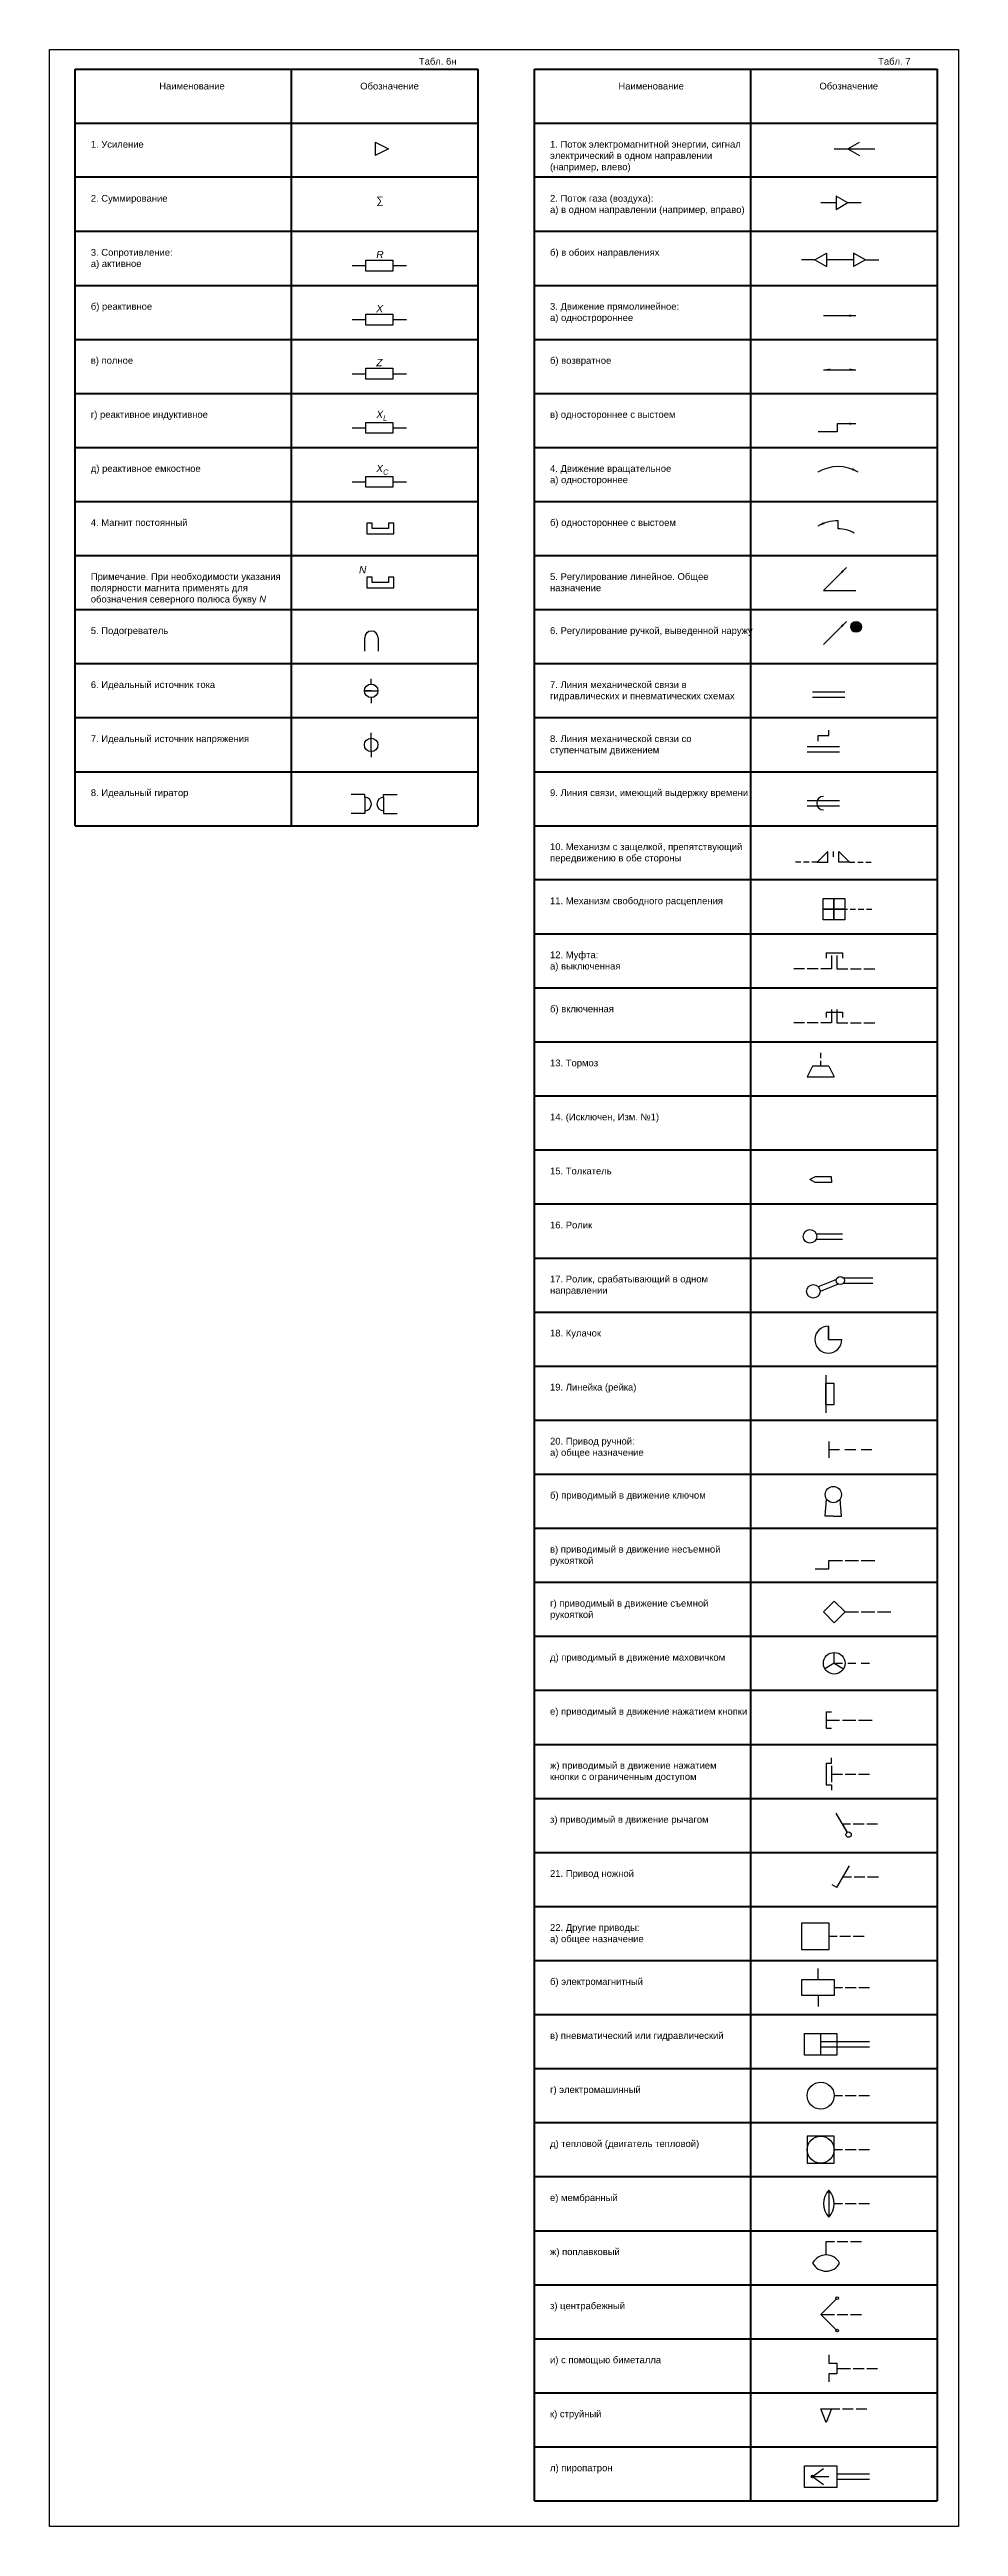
# Model space of a CAD drawing. Header units: millimetres. Extents: x 3094 to 4616, y 1396 to 2312.
# Drawn here: x 4280 to 4616, y 1396 to 2312 of the extents above; entities that cross this region are included whole.
import ezdxf

# ---------------------------------------------------------------- set-up
doc = ezdxf.new("R2010")
doc.units = ezdxf.units.MM
doc.layers.add('Рамка2', color=7, linetype='Continuous')
doc.layers.add('Слой1', color=3, linetype='Continuous', lineweight=50)
doc.styles.get("Standard").update_dxf_attribs({"font": 'arial.ttf'})

msp = doc.modelspace()

# ---------------------------------------------------------------- texts
at = {"char_height": 2.5, "attachment_point": 1}
for s, insert in [('{\\H1.08333x;∑}', (4400.47, 2257.86)), ('{\\fArial|b0|i1|c204|p34;\\H1.08333x;R}', (4400.47, 2237.77)), ('{\\fArial|b0|i1|c204|p34;\\H1.08333x;X}', (4400.47, 2217.77)), ('{\\fArial|b0|i1|c204|p34;\\H1.08333x;Z}', (4400.47, 2197.77)), ('\\A1;{\\fArial|b0|i1|c204|p34;\\H1.08333x;X\\H0.7x;\\S^ L;}', (4400.47, 2178.57)), ('\\A1;{\\fArial|b0|i1|c204|p34;\\H1.08333x;X\\H0.7x;\\S^ C;}', (4400.47, 2158.57)), ('{\\fArial|b0|i1|c204|p34;\\H1.08333x;N}', (4394.06, 2121.07))]:
    msp.add_mtext_dynamic_manual_height_columns(s, width=2.5, gutter_width=12.5, heights=[0], dxfattribs=dict(at, insert=insert))
at = {"layer": 'Слой1', "char_height": 2.5, "attachment_point": 1}
for s, width, heights, insert in [('                   Табл. 6н', 61.7882, [0], (4397.81, 2309.17)), ('                   Табл. 7', 61.7882, [0], (4567.81, 2309.17)), ('Наименование', 2.5, [0], (4320.11, 2300)), ('Обозначение', 2.5, [0], (4394.52, 2300)), ('Наименование', 2.5, [0], (4490.11, 2300)), ('Обозначение', 2.5, [0], (4564.52, 2300)), ('1. Усиление', 71.1369, [14.15], (4294.79, 2278.46)), ('1. Поток электромагнитной энергии, сигнал электрический в одном направлении (например, влево) ', 71.1369, [14.15], (4464.79, 2278.46)), ('2. Суммирование', 71.1369, [14.15], (4294.79, 2258.46)), ('2. Поток газа (воздуха):\\Pа) в одном направлении (например, вправо)', 75.3926, [14.15], (4464.79, 2258.46)), ('3. Сопротивление:\\Pа) активное', 71.1369, [14.15], (4294.79, 2238.46)), ('б) в обоих направлениях ', 71.1369, [14.15], (4464.79, 2238.46)), ('б) реактивное', 71.1369, [14.15], (4294.79, 2218.46)), ('3. Движение прямолинейное:\\Pа) одностророннее', 71.1369, [14.15], (4464.79, 2218.46)), ('в) полное', 71.1369, [14.15], (4294.79, 2198.46)), ('б) возвратное', 71.1369, [14.15], (4464.79, 2198.46)), ('г) реактивное индуктивное', 71.1369, [14.15], (4294.79, 2178.46)), ('в) одностороннее с выстоем', 71.1369, [14.15], (4464.79, 2178.46)), ('д) реактивное емкостное', 71.1369, [14.15], (4294.79, 2158.46)), ('4. Движение вращательное\\Pа) одностороннее', 71.1369, [14.15], (4464.79, 2158.46)), ('4. Магнит постоянный', 71.1369, [14.15], (4294.79, 2138.46)), ('б) одностороннее с выстоем', 71.1369, [14.15], (4464.79, 2138.46)), ('Примечание. При необходимости указания полярности магнита применять для обозначения северного полюса букву {\\fArial|b0|i1|c204|p34;N}', 71.1369, [14.15], (4294.79, 2118.46)), ('5. Регулирование линейное. Общее назначение ', 71.1369, [14.15], (4464.79, 2118.46)), ('5. Подогреватель', 71.1369, [14.15], (4294.79, 2098.46)), ('6. Регулирование ручкой, выведенной наружу', 71.1369, [14.15], (4464.79, 2098.46)), ('6. Идеальный источник тока', 71.1369, [14.15], (4294.79, 2078.46)), ('7. Линия механической связи в гидравлических и пневматических схемах', 71.1369, [14.15], (4464.79, 2078.46)), ('7. Идеальный источник напряжения', 71.1369, [14.15], (4294.79, 2058.46)), ('8. Линия механической связи со ступенчатым движением', 71.1369, [14.15], (4464.79, 2058.46)), ('8. Идеальный гиратор', 71.1369, [14.15], (4294.79, 2038.46)), ('9. Линия связи, имеющий выдержку времени', 71.1369, [14.15], (4464.79, 2038.46)), ('10. Механизм с защелкой, препятствующий передвижению в обе стороны', 71.1369, [14.15], (4464.79, 2018.46)), ('11. Механизм свободного расцепления', 75.3926, [14.15], (4464.79, 1998.46)), ('12. Муфта: \\Pа) выключенная', 71.1369, [14.15], (4464.79, 1978.46)), ('б) включенная', 71.1369, [14.15], (4464.79, 1958.46)), ('13. Тормоз', 71.1369, [14.15], (4464.79, 1938.46)), ('14. (Исключен, Изм. №1)', 71.1369, [14.15], (4464.79, 1918.46)), ('15. Толкатель', 71.1369, [14.15], (4464.79, 1898.46)), ('16. Ролик', 71.1369, [14.15], (4464.79, 1878.46)), ('17. Ролик, срабатывающий в одном направлении', 71.1369, [14.15], (4464.79, 1858.46)), ('18. Кулачок', 71.1369, [14.15], (4464.79, 1838.46)), ('19. Линейка (рейка)', 71.1369, [14.15], (4464.79, 1818.46)), ('20. Привод ручной:\\Pа) общее назначение', 71.1369, [14.15], (4464.79, 1798.46)), ('б) приводимый в движение ключом', 71.1369, [14.15], (4464.79, 1778.46)), ('в) приводимый в движение несъемной рукояткой', 71.1369, [14.15], (4464.79, 1758.46)), ('г) приводимый в движение съемной рукояткой', 71.1369, [14.15], (4464.79, 1738.46)), ('д) приводимый в движение маховичком', 71.1369, [14.15], (4464.79, 1718.46)), ('е) приводимый в движение нажатием кнопки ', 71.1369, [14.15], (4464.79, 1698.46)), ('ж) приводимый в движение нажатием кнопки с ограниченным доступом', 71.1369, [14.15], (4464.79, 1678.46)), ('з) приводимый в движение рычагом', 71.1369, [14.15], (4464.79, 1658.46)), ('21. Привод ножной', 71.1369, [14.15], (4464.79, 1638.46)), ('22. Другие приводы:\\Pа) общее назначение', 71.1369, [14.15], (4464.79, 1618.46)), ('б) электромагнитный', 71.1369, [14.15], (4464.79, 1598.46)), ('в) пневматический или гидравлический', 71.1369, [14.15], (4464.79, 1578.46)), ('г) электромашинный', 71.1369, [14.15], (4464.79, 1558.46)), ('д) тепловой (двигатель тепловой)', 71.1369, [14.15], (4464.79, 1538.46)), ('е) мембранный', 71.1369, [14.15], (4464.79, 1518.46)), ('ж) поплавковый', 71.1369, [14.15], (4464.79, 1498.46)), ('з) центрабежный', 71.1369, [14.15], (4464.79, 1478.46)), ('и) с помощью биметалла', 71.1369, [14.15], (4464.79, 1458.46)), ('к) струйный', 71.1369, [14.15], (4464.79, 1438.46)), ('л) пиропатрон', 71.1369, [14.15], (4464.79, 1418.46))]:
    msp.add_mtext_dynamic_manual_height_columns(s, width=width, gutter_width=12.5, heights=heights, dxfattribs=dict(at, insert=insert))

# ---------------------------------------------------------------- hatches: boundary and pattern name
h = msp.add_hatch(color=256)
h.set_gradient(color1=(255, 255, 255))
h.paths.add_polyline_path([(4576.09, 2098.59, 1), (4580.09, 2098.59, 1)])
h = msp.add_hatch(color=256)
h.set_gradient(color1=(255, 255, 255))
h.paths.add_polyline_path([(4562.4, 1414.3, 0.720759), (4561.5, 1414, 0.720759), (4562.4, 1413.7), (4562, 1414)])
h.paths.add_polyline_path([(4562.4, 1414.3), (4562, 1414), (4562.5, 1414, 0.162278)])
h.paths.add_polyline_path([(4562.5, 1414), (4562, 1414), (4562.4, 1413.7, 0.162278)])

# ---------------------------------------------------------------- linework, layer by layer
for p, q in [((4400, 2278), (4405, 2275.5)), ((4400, 2278), (4400, 2273)), ((4405, 2275.5), (4400, 2273)), ((4570, 2275.5), (4585, 2275.5)), ((4575, 2275.5), (4579.33, 2278)), ((4575, 2275.5), (4579.33, 2273)), ((4570.67, 2255.5), (4565, 2255.5)), ((4575, 2255.5), (4570.67, 2258)), ((4570.67, 2258), (4570.67, 2253)), ((4575, 2255.5), (4570.67, 2253)), ((4580, 2255.5), (4575, 2255.5)), ((4562.86, 2234.47), (4567.19, 2236.97)), ((4567.19, 2236.97), (4567.19, 2231.97)), ((4581.52, 2234.47), (4577.19, 2236.97)), ((4577.19, 2236.97), (4577.19, 2231.97)), ((4391.6, 2232.3), (4396.6, 2232.3)), ((4406.6, 2232.3), (4411.6, 2232.3)), ((4562.86, 2234.47), (4557.86, 2234.47)), ((4562.86, 2234.47), (4567.19, 2231.97)), ((4577.19, 2234.47), (4567.19, 2234.47)), ((4581.52, 2234.47), (4577.19, 2231.97)), ((4581.52, 2234.47), (4586.52, 2234.47)), ((4391.6, 2212.3), (4396.6, 2212.3)), ((4406.6, 2212.3), (4411.6, 2212.3)), ((4566.05, 2213.79), (4578.05, 2213.79)), ((4391.6, 2192.3), (4396.6, 2192.3)), ((4406.6, 2192.3), (4411.6, 2192.3)), ((4566.05, 2193.79), (4578.05, 2193.79)), ((4578.05, 2173.79), (4571.05, 2173.79)), ((4571.05, 2173.79), (4571.05, 2170.79)), ((4391.6, 2172.3), (4396.6, 2172.3)), ((4406.6, 2172.3), (4411.6, 2172.3)), ((4571.05, 2170.79), (4564.05, 2170.79)), ((4391.6, 2152.3), (4396.6, 2152.3)), ((4406.6, 2152.3), (4411.6, 2152.3)), ((4397, 2137), (4397, 2133)), ((4399, 2137), (4397, 2137)), ((4399, 2135), (4399, 2137)), ((4407, 2137), (4405, 2137)), ((4405, 2137), (4405, 2135)), ((4407, 2133), (4407, 2137)), ((4571.42, 2134.9), (4571.42, 2137.94)), ((4397, 2133), (4407, 2133)), ((4405, 2135), (4399, 2135)), ((4566.05, 2112.11), (4574.53, 2120.59)), ((4397, 2117), (4397, 2113)), ((4399, 2117), (4397, 2117)), ((4397, 2113), (4407, 2113)), ((4399, 2115), (4399, 2117)), ((4405, 2115), (4399, 2115)), ((4407, 2117), (4405, 2117)), ((4405, 2117), (4405, 2115)), ((4407, 2113), (4407, 2117)), ((4566.05, 2112.11), (4578.05, 2112.11)), ((4566.05, 2092.11), (4574.53, 2100.59)), ((4396.17, 2089.55), (4396.17, 2094.55)), ((4401.17, 2094.55), (4401.17, 2089.55)), ((4398.57, 2074.91), (4396.07, 2074.91)), ((4396.07, 2074.91), (4401.07, 2074.91)), ((4398.57, 2077.41), (4398.57, 2079.41)), ((4398.57, 2072.41), (4398.57, 2070.41)), ((4561.98, 2074.52), (4573.98, 2074.52)), ((4561.98, 2072.52), (4573.98, 2072.52)), ((4398.57, 2052.41), (4398.57, 2059.41)), ((4560, 2054.35), (4572, 2054.35)), ((4564, 2056.35), (4564, 2058.35)), ((4564, 2058.35), (4568, 2058.35)), ((4568, 2058.35), (4568, 2060.35)), ((4398.57, 2052.41), (4398.57, 2050.41)), ((4560, 2052.35), (4572, 2052.35)), ((4396.19, 2036.53), (4391.19, 2036.53)), ((4396.19, 2035.53), (4396.19, 2036.53)), ((4396.19, 2035.53), (4396.19, 2030.53)), ((4403.19, 2035.53), (4403.19, 2036.53)), ((4403.19, 2036.53), (4408.19, 2036.53)), ((4403.19, 2035.53), (4403.19, 2030.53)), ((4396.19, 2029.53), (4391.19, 2029.53)), ((4396.19, 2030.53), (4396.19, 2029.53)), ((4403.19, 2030.53), (4403.19, 2029.53)), ((4403.19, 2029.53), (4408.19, 2029.53)), ((4560, 2034.35), (4572, 2034.35)), ((4560, 2032.35), (4572, 2032.35)), ((4557.68, 2011.5), (4555.68, 2011.5)), ((4560.68, 2011.5), (4558.68, 2011.5)), ((4563.68, 2011.5), (4561.68, 2011.5)), ((4567.68, 2015.5), (4563.68, 2011.5)), ((4563.68, 2011.5), (4567.68, 2011.5)), ((4567.68, 2011.5), (4567.68, 2015.5)), ((4569.68, 2013.5), (4569.68, 2015.5)), ((4571.68, 2011.5), (4571.68, 2015.5)), ((4571.68, 2015.5), (4575.68, 2011.5)), ((4575.68, 2011.5), (4571.68, 2011.5)), ((4575.68, 2011.5), (4577.68, 2011.5)), ((4578.68, 2011.5), (4580.68, 2011.5)), ((4581.68, 2011.5), (4583.68, 2011.5)), ((4572.91, 1994.11), (4574.91, 1994.11)), ((4575.91, 1994.11), (4577.91, 1994.11)), ((4578.91, 1994.11), (4580.91, 1994.11)), ((4581.91, 1994.11), (4583.91, 1994.11)), ((4559, 1972), (4555, 1972)), ((4564, 1972), (4560, 1972)), ((4569, 1972), (4565, 1972)), ((4567, 1978), (4573, 1978)), ((4567, 1978), (4567, 1976)), ((4569, 1977), (4569, 1972)), ((4571, 1977), (4571, 1972)), ((4571, 1972), (4575, 1972)), ((4573, 1978), (4573, 1976)), ((4576, 1972), (4580, 1972)), ((4581, 1972), (4585, 1972)), ((4567, 1956), (4573, 1956)), ((4567, 1956), (4567, 1954)), ((4569, 1957), (4569, 1952)), ((4571, 1957), (4571, 1952)), ((4573, 1956), (4573, 1954)), ((4559, 1952), (4555, 1952)), ((4564, 1952), (4560, 1952)), ((4569, 1952), (4565, 1952)), ((4571, 1952), (4575, 1952)), ((4576, 1952), (4580, 1952)), ((4581, 1952), (4585, 1952)), ((4562, 1936), (4560, 1932)), ((4568, 1936), (4562, 1936)), ((4565, 1939), (4565, 1941)), ((4565, 1936), (4565, 1938)), ((4568, 1936), (4570, 1932)), ((4560, 1932), (4570, 1932)), ((4563, 1895), (4561, 1894)), ((4563, 1893), (4561, 1894)), ((4569, 1895), (4563, 1895)), ((4569, 1893), (4563, 1893)), ((4569, 1894), (4569, 1895)), ((4569, 1894), (4569, 1893)), ((4563.29, 1874), (4573, 1874)), ((4563.29, 1872), (4573, 1872)), ((4570.82, 1857.09), (4564.07, 1854.39)), ((4571.51, 1855.36), (4564.76, 1852.66)), ((4573.38, 1857.66), (4584.26, 1857.66)), ((4573.38, 1855.66), (4584.26, 1855.66)), ((4567.83, 1834.81), (4567.83, 1839.81)), ((4567.83, 1839.81), (4567.83, 1834.81)), ((4567.83, 1834.81), (4572.83, 1834.81)), ((4566.88, 1821.65), (4566.88, 1807.65)), ((4567.97, 1797.08), (4567.97, 1791.08)), ((4567.97, 1794.08), (4571.97, 1794.08)), ((4573.97, 1794.08), (4577.97, 1794.08)), ((4579.97, 1794.08), (4583.97, 1794.08)), ((4566.66, 1769.44), (4567.16, 1775.78)), ((4569.66, 1769.44), (4566.66, 1769.44)), ((4569.66, 1769.44), (4572.66, 1769.44)), ((4572.66, 1769.44), (4572.16, 1775.78)), ((4568, 1750), (4568, 1753)), ((4568, 1753), (4573, 1753)), ((4574, 1753), (4579, 1753)), ((4580, 1753), (4585, 1753)), ((4563, 1750), (4568, 1750)), ((4566, 1734), (4570, 1738)), ((4570, 1730), (4566, 1734)), ((4570, 1738), (4574, 1734)), ((4574, 1734), (4570, 1730)), ((4574, 1734), (4579, 1734)), ((4580, 1734), (4585, 1734)), ((4586, 1734), (4591, 1734)), ((4570, 1715), (4566.54, 1713)), ((4570, 1715), (4570, 1719)), ((4570, 1715), (4573.46, 1713)), ((4570, 1715), (4573, 1715)), ((4575, 1715), (4578, 1715)), ((4580, 1715), (4583, 1715)), ((4567, 1697), (4567, 1691)), ((4567, 1697), (4569, 1697)), ((4567, 1694), (4572, 1694)), ((4567, 1691), (4569, 1691)), ((4573, 1694), (4578, 1694)), ((4579, 1694), (4584, 1694)), ((4567, 1678), (4567, 1670)), ((4567, 1678), (4569, 1678)), ((4569, 1678), (4569, 1680)), ((4567, 1670), (4569, 1670)), ((4569, 1677), (4569, 1671)), ((4569, 1674), (4573, 1674)), ((4569, 1670), (4569, 1668)), ((4574, 1674), (4578, 1674)), ((4579, 1674), (4583, 1674)), ((4574.81, 1652.46), (4570.69, 1659.59)), ((4573, 1655.59), (4574.81, 1652.46)), ((4573, 1655.59), (4576.06, 1655.59)), ((4577.06, 1655.59), (4581.06, 1655.59)), ((4582.06, 1655.59), (4586.06, 1655.59)), ((4571, 1632), (4569.27, 1633)), ((4571, 1632), (4575.62, 1640)), ((4573.31, 1636), (4576.37, 1636)), ((4577.37, 1636), (4581.37, 1636)), ((4582.37, 1636), (4586.37, 1636)), ((4568, 1614), (4571.06, 1614)), ((4572.06, 1614), (4576.06, 1614)), ((4577.06, 1614), (4581.06, 1614)), ((4564, 1598), (4564, 1602)), ((4564, 1592), (4564, 1588)), ((4570, 1595), (4573.06, 1595)), ((4574.06, 1595), (4578.06, 1595)), ((4579.06, 1595), (4583.06, 1595)), ((4565, 1570), (4565, 1578)), ((4565, 1575), (4583, 1575)), ((4565, 1573), (4583, 1573)), ((4570, 1555), (4573.06, 1555)), ((4574.06, 1555), (4578.06, 1555)), ((4579.06, 1555), (4583.06, 1555)), ((4570, 1535), (4573.06, 1535)), ((4574.06, 1535), (4578.06, 1535)), ((4579.06, 1535), (4583.06, 1535)), ((4568, 1520), (4568, 1510)), ((4570, 1515), (4573.06, 1515)), ((4574.06, 1515), (4578.06, 1515)), ((4579.06, 1515), (4583.06, 1515)), ((4567, 1496), (4567, 1501)), ((4567, 1501), (4570.06, 1501)), ((4571.06, 1501), (4575.06, 1501)), ((4576.06, 1501), (4580.06, 1501)), ((4565, 1474), (4570.71, 1479.65)), ((4565, 1474), (4570.06, 1474)), ((4565, 1474), (4570.71, 1468.35)), ((4571.06, 1474), (4575.06, 1474)), ((4576.06, 1474), (4580.06, 1474)), ((4568, 1459), (4568, 1456)), ((4568, 1456), (4571, 1456)), ((4571, 1452), (4568, 1452)), ((4568, 1452), (4568, 1449)), ((4571, 1456), (4571, 1452)), ((4571, 1454), (4576.06, 1454)), ((4577.06, 1454), (4581.06, 1454)), ((4582.06, 1454), (4586.06, 1454)), ((4565, 1439), (4569, 1439)), ((4567, 1434), (4565, 1439)), ((4569, 1439), (4567, 1434)), ((4567, 1439), (4572.06, 1439)), ((4573.06, 1439), (4577.06, 1439)), ((4578.06, 1439), (4582.06, 1439)), ((4562, 1414), (4566, 1417)), ((4562, 1414), (4568, 1414)), ((4562, 1414), (4566, 1411)), ((4571, 1415), (4583, 1415)), ((4571, 1413), (4583, 1413))]:
    msp.add_line(p, q)
for points in [[(4396.6, 2234.3), (4406.6, 2234.3), (4406.6, 2230.3), (4396.6, 2230.3)], [(4396.6, 2214.3), (4406.6, 2214.3), (4406.6, 2210.3), (4396.6, 2210.3)], [(4396.6, 2194.3), (4406.6, 2194.3), (4406.6, 2190.3), (4396.6, 2190.3)], [(4396.6, 2174.3), (4406.6, 2174.3), (4406.6, 2170.3), (4396.6, 2170.3)], [(4396.6, 2154.3), (4406.6, 2154.3), (4406.6, 2150.3), (4396.6, 2150.3)], [(4565.91, 1998.11), (4569.91, 1998.11), (4569.91, 1994.11), (4565.91, 1994.11)], [(4565.91, 1994.11), (4569.91, 1994.11), (4569.91, 1990.11), (4565.91, 1990.11)], [(4569.91, 1998.11), (4573.91, 1998.11), (4573.91, 1994.11), (4569.91, 1994.11)], [(4569.91, 1994.11), (4573.91, 1994.11), (4573.91, 1990.11), (4569.91, 1990.11)], [(4566.88, 1818.65), (4569.88, 1818.65), (4569.88, 1810.65), (4566.88, 1810.65)], [(4558, 1619), (4568, 1619), (4568, 1609), (4558, 1609)], [(4558, 1598), (4570, 1598), (4570, 1592), (4558, 1592)], [(4559, 1578), (4571, 1578), (4571, 1570), (4559, 1570)], [(4560, 1530), (4570, 1530), (4570, 1540), (4560, 1540)], [(4559, 1418), (4571, 1418), (4571, 1410), (4559, 1410)]]:
    msp.add_lwpolyline(points, close=True)
for centre, radius in [((4578.09, 2098.59), 2), ((4398.57, 2074.91), 2.5), ((4398.57, 2054.91), 2.5), ((4561, 1873), 2.5), ((4562.26, 1852.66), 2.5), ((4572.26, 1856.66), 1.5), ((4569.66, 1777.44), 3), ((4570, 1715), 4), ((4575.31, 1651.59), 1), ((4565, 1555), 5), ((4565, 1535), 5), ((4571.06, 1480), 0.5), ((4571.06, 1468), 0.5), ((4562, 1414), 0.5)]:
    msp.add_circle(centre, radius)
for centre, radius, start, end in [((4571.42, 2142.9), 15, 60, 120), ((4571.42, 2122.9), 15, 90, 120), ((4571.42, 2122.9), 12, 60, 90), ((4398.67, 2094.55), 2.5, 0, 180), ((4396.19, 2033.03), 2.5, 270, 90), ((4403.19, 2033.03), 2.5, 90, 270), ((4566, 2033.35), 2.5, 90, 270), ((4567.83, 1834.81), 5, 90, 0), ((4573.25, 1515), 7.25, 136.39718, 223.60282), ((4562.75, 1515), 7.25, 316.39718, 43.60282), ((4567, 1490.33), 5.67, 28.07249, 151.92751), ((4567, 1495.67), 5.67, 208.07249, 331.92751)]:
    msp.add_arc(centre, radius, start, end)
for points in [[(4575.55, 2214.2), (4575.55, 2213.37), (4578.05, 2213.79)], [(4568.55, 2194.2), (4568.55, 2193.37), (4566.05, 2193.79)], [(4575.55, 2194.2), (4575.55, 2193.37), (4578.05, 2193.79)], [(4575.55, 2174.2), (4575.55, 2173.37), (4578.05, 2173.79)], [(4576.87, 2157.38), (4576.5, 2156.63), (4578.92, 2155.89)], [(4565.97, 2137.38), (4566.35, 2136.63), (4563.92, 2135.89)], [(4572.47, 2119.12), (4573.06, 2118.53), (4574.53, 2120.59)], [(4572.47, 2099.12), (4573.06, 2098.53), (4574.53, 2100.59)]]:
    msp.add_solid(points)
at = {"layer": 'Рамка2'}
msp.add_lwpolyline([(4279.51, 2312.28), (4615.99, 2312.28), (4615.99, 1395.53), (4279.51, 1395.53)], close=True, dxfattribs=at)
at = {"layer": 'Слой1'}
for p, q in [((4289.02, 2305), (4438.05, 2305)), ((4289.02, 2025), (4289.02, 2305)), ((4369.02, 2305), (4369.02, 2025)), ((4438.05, 2305), (4438.05, 2025)), ((4459.02, 2305), (4608.05, 2305)), ((4459.02, 1405), (4459.02, 2305)), ((4539.02, 2305), (4539.02, 1405)), ((4608.05, 2305), (4608.05, 1405)), ((4289.02, 2285), (4438.05, 2285)), ((4459.02, 2285), (4608.05, 2285)), ((4438.05, 2265), (4289.02, 2265)), ((4608.05, 2265), (4459.02, 2265)), ((4289.02, 2245), (4438.05, 2245)), ((4459.02, 2245), (4608.05, 2245)), ((4289.02, 2225), (4438.05, 2225)), ((4459.02, 2225), (4608.05, 2225)), ((4289.02, 2205), (4438.05, 2205)), ((4459.02, 2205), (4608.05, 2205)), ((4289.02, 2185), (4438.05, 2185)), ((4459.02, 2185), (4608.05, 2185)), ((4289.02, 2165), (4438.05, 2165)), ((4289.02, 2165), (4438.05, 2165)), ((4459.02, 2165), (4608.05, 2165)), ((4459.02, 2165), (4608.05, 2165)), ((4289.02, 2145), (4438.05, 2145)), ((4289.02, 2145), (4438.05, 2145)), ((4459.02, 2145), (4608.05, 2145)), ((4459.02, 2145), (4608.05, 2145)), ((4289.02, 2125), (4438.05, 2125)), ((4289.02, 2125), (4438.05, 2125)), ((4459.02, 2125), (4608.05, 2125)), ((4459.02, 2125), (4608.05, 2125)), ((4289.02, 2105), (4438.05, 2105)), ((4289.02, 2105), (4438.05, 2105)), ((4289.02, 2105), (4438.05, 2105)), ((4459.02, 2105), (4608.05, 2105)), ((4459.02, 2105), (4608.05, 2105)), ((4459.02, 2105), (4608.05, 2105)), ((4289.02, 2085), (4438.05, 2085)), ((4459.02, 2085), (4608.05, 2085)), ((4289.02, 2065), (4438.05, 2065)), ((4459.02, 2065), (4608.05, 2065)), ((4289.02, 2045), (4438.05, 2045)), ((4459.02, 2045), (4608.05, 2045)), ((4289.02, 2025), (4438.05, 2025)), ((4459.02, 2025), (4608.05, 2025)), ((4608.05, 2005), (4459.02, 2005)), ((4459.02, 1985), (4608.05, 1985)), ((4459.02, 1965), (4608.05, 1965)), ((4459.02, 1945), (4608.05, 1945)), ((4459.02, 1925), (4608.05, 1925)), ((4459.02, 1905), (4608.05, 1905)), ((4459.02, 1905), (4608.05, 1905)), ((4459.02, 1885), (4608.05, 1885)), ((4459.02, 1885), (4608.05, 1885)), ((4459.02, 1865), (4608.05, 1865)), ((4459.02, 1865), (4608.05, 1865)), ((4459.02, 1845), (4608.05, 1845)), ((4459.02, 1845), (4608.05, 1845)), ((4459.02, 1845), (4608.05, 1845)), ((4459.02, 1825), (4608.05, 1825)), ((4459.02, 1805), (4608.05, 1805)), ((4459.02, 1785), (4608.05, 1785)), ((4459.02, 1765), (4608.05, 1765)), ((4459.02, 1745), (4608.05, 1745)), ((4459.02, 1725), (4608.05, 1725)), ((4459.02, 1725), (4608.05, 1725)), ((4459.02, 1705), (4608.05, 1705)), ((4459.02, 1705), (4608.05, 1705)), ((4459.02, 1685), (4608.05, 1685)), ((4459.02, 1685), (4608.05, 1685)), ((4459.02, 1665), (4608.05, 1665)), ((4459.02, 1665), (4608.05, 1665)), ((4459.02, 1665), (4608.05, 1665)), ((4459.02, 1645), (4608.05, 1645)), ((4459.02, 1625), (4608.05, 1625)), ((4459.02, 1605), (4608.05, 1605)), ((4459.02, 1585), (4608.05, 1585)), ((4459.02, 1565), (4608.05, 1565)), ((4459.02, 1545), (4608.05, 1545)), ((4459.02, 1525), (4608.05, 1525)), ((4459.02, 1505), (4608.05, 1505)), ((4459.02, 1485), (4608.05, 1485)), ((4459.02, 1465), (4608.05, 1465)), ((4459.02, 1445), (4608.05, 1445)), ((4459.02, 1425), (4608.05, 1425)), ((4459.02, 1405), (4608.05, 1405))]:
    msp.add_line(p, q, dxfattribs=at)

msp.set_redraw_order([(e.dxf.handle, doc.entitydb.next_handle()) for e in msp.query("TEXT MTEXT ATTDEF DIMENSION ARC_DIMENSION")])  # texts and dimensions are drawn at this point

doc.saveas('drawing.dxf')
